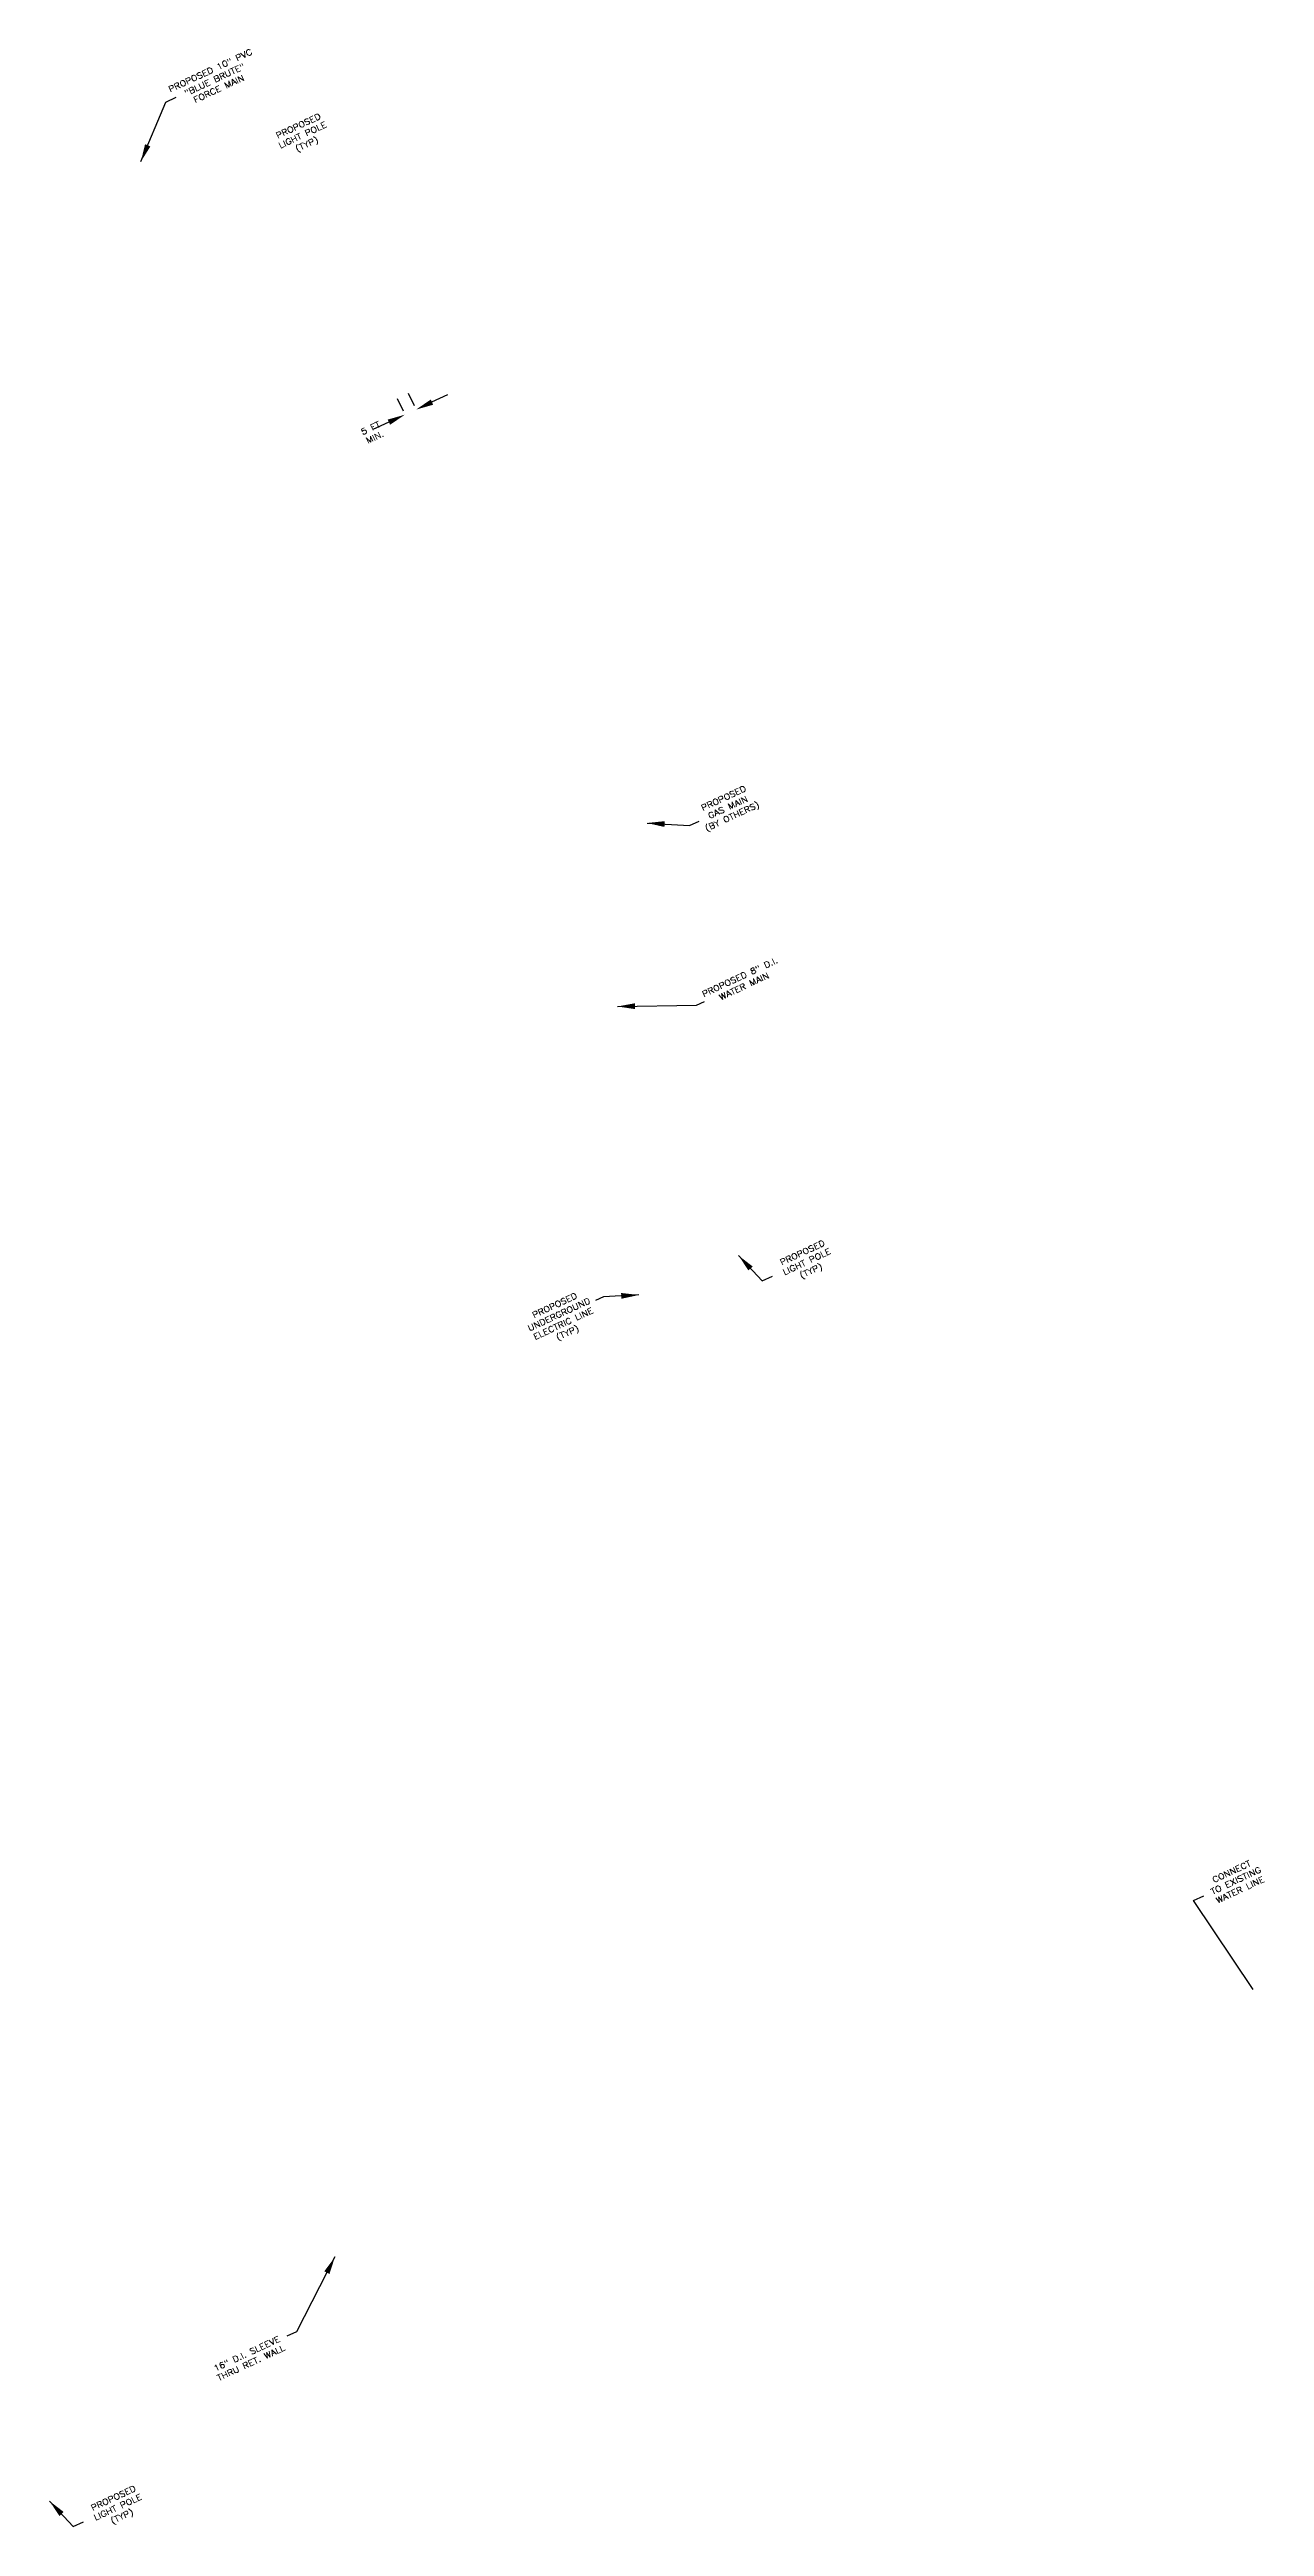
# Model space of a CAD drawing. Header units: feet. Extents: x 1024731 to 1026538, y 90903 to 93525.
# Drawn here: x 1026042 to 1026538, y 90993 to 92004 of the extents above; entities that cross this region are included whole.
import ezdxf
from ezdxf.enums import TextEntityAlignment as Align

# ---------------------------------------------------------------- set-up
doc = ezdxf.new("R2010")
doc.units = ezdxf.units.FT
doc.header["$MEASUREMENT"] = 0
doc.layers.add('P7UTT', color=3, linetype='Continuous')
doc.layers.add('P7WTT', color=3, linetype='Continuous')
doc.styles.add('60', font='simplex.shx', dxfattribs={"width": 1.15, "height": 6})
doc.dimstyles.get("Standard").update_dxf_attribs({"dimtxt": 0.18, "dimasz": 0.18, "dimexe": 0.18, "dimexo": 0.0625, "dimgap": 0.09, "dimtad": 0, "dimtih": 1, "dimtoh": 1, "dimdec": 4, "dimzin": 0, "dimdsep": 46, "dimtxsty": 'Standard', "dimcen": 0.09, "dimadec": 0, "dimazin": 0, "dimtfac": 1, "dimtdec": 4, "dimtofl": 0, "dimtmove": 0, "dimatfit": 3, "dimfxl": 1, "dimtolj": 1, "dimtzin": 0, "dimarcsym": 0})

# ---------------------------------------------------------------- blocks, each defined once
blk = doc.blocks.new('*D3')
at = {"layer": 'DEFPOINTS', "color": 0}
for p in [(1026187.1, 91855), (1026192, 91856.3), (1026187.5, 91854.2)]:
    blk.add_point(p, dxfattribs=at)
at = {"layer": 'P7UTT', "color": 0, "lineweight": -2}
for p, q in [((1026186.5, 91856.5), (1026184.1, 91861.5)), ((1026191, 91858.6), (1026188.6, 91863.6)), ((1026198.2, 91860.2), (1026204.7, 91863.2)), ((1026180.6, 91852), (1026174.1, 91848.9))]:
    blk.add_line(p, q, dxfattribs=at)
at = {"layer": 'P7UTT', "color": 0}
for points in [[(1026180.1, 91853), (1026181.1, 91850.9), (1026187.1, 91855)], [(1026197.7, 91861.2), (1026198.7, 91859.1), (1026191.7, 91857.1)]]:
    blk.add_solid(points, dxfattribs=at)

msp = doc.modelspace()

# ---------------------------------------------------------------- texts
at = {"layer": 'P7UTT', "style": '60', "width": 1.15}
for s, p in [('PROPOSED 10" PVC', (1026108.1973, 91994.4819)), ('"BLUE BRUTE"', (1026109.93607, 91990.75309)), ('FORCE MAIN', (1026111.67484, 91987.02428)), ('PROPOSED', (1026144.12959, 91971.88633)), ('LIGHT POLE', (1026145.86836, 91968.15752)), ('(TYP)', (1026147.60713, 91964.42871)), ('5 FT', (1026173.63658, 91848.46207)), ('MIN.', (1026175.37536, 91844.73326)), ('PROPOSED', (1026317.75961, 91697.33516)), ('(BY OTHERS)', (1026321.23716, 91689.87754)), ('GAS MAIN', (1026319.49838, 91693.60635)), ('PROPOSED 8" D.I.', (1026324.3899, 91624.24508)), ('WATER MAIN', (1026326.12867, 91620.51627)), ('PROPOSED', (1026349.95263, 91511.76388)), ('LIGHT POLE', (1026351.6914, 91508.03507)), ('(TYP)', (1026353.43018, 91504.30626)), ('UNDERGROUND', (1026250.56316, 91486.48664)), ('PROPOSED', (1026248.82438, 91490.21545)), ('ELECTRIC LINE', (1026252.30193, 91482.75783)), ('(TYP)', (1026254.0407, 91479.02902)), ('16" D.I. SLEEVE', (1026123.08003, 91062.09503)), ('THRU RET. WALL', (1026124.8188, 91058.36622)), ('PROPOSED', (1026068.65057, 91003.13863)), ('LIGHT POLE', (1026070.38935, 90999.40982)), ('(TYP)', (1026072.12812, 90995.68101))]:
    msp.add_text(s, height=2.4, rotation=25, dxfattribs=at).set_placement(p, align=Align.CENTER)
at = {"layer": 'P7WTT', "style": '60', "width": 1.15}
for s, p in [('TO EXISTING', (1026526.89472, 91255.26638)), ('CONNECT', (1026525.15595, 91258.99519)), ('WATER LINE', (1026528.6335, 91251.53757))]:
    msp.add_text(s, height=2.4, rotation=25, dxfattribs=at).set_placement(p, align=Align.CENTER)

# ---------------------------------------------------------------- dimensions: what is measured, and where the dimension line sits
at = {"layer": 'P7UTT'}
dim = msp.add_aligned_dim(p1=(1026192.04165, 91856.31363), p2=(1026187.50972, 91854.20035), distance=-0.88287, text=' ', dimstyle='Standard', override={"dimscale": 40, "dimexo": 0.0625, "dimdec": 4, "dimaunit": 0}, dxfattribs=at)
dim.commit()
dim.dimension.update_dxf_attribs({"geometry": '*D3', "text_midpoint": (1026189.40257, 91856.05714)})

# ---------------------------------------------------------------- leaders
for points in [[(1026079.35024, 91958.37798), (1026089.5625, 91982.65973), (1026093.7529, 91984.61375)], [(1026285.98738, 91688.26211), (1026303.36581, 91687.24061), (1026307.23845, 91689.04645)], [(1026273.88109, 91613.34689), (1026306.17878, 91613.8532), (1026309.46509, 91615.38563)], [(1026323.36051, 91511.62691), (1026333.00864, 91501.25057), (1026337.19904, 91503.20459)], [(1026282.6578, 91495.52661), (1026268.2816, 91494.80389), (1026265.00554, 91493.27624)], [(1026158.57783, 91102.67141), (1026142.85525, 91072.13715), (1026138.99876, 91070.3271)], [(1026042.05845, 91003.00166), (1026051.70658, 90992.62532), (1026055.89698, 90994.57934)]]:
    msp.add_leader(points, dimstyle='Standard', override={"dimscale": 40, "dimexo": 0.0625, "dimdec": 4, "dimaunit": 0}, dxfattribs=at)
at = {"layer": 'P7WTT'}
msp.add_leader([(1026533.44374, 91211.92275), (1026509.04044, 91248.21411), (1026513.2688, 91250.18582)], dimstyle='Standard', dxfattribs=at)

doc.saveas('drawing.dxf')
